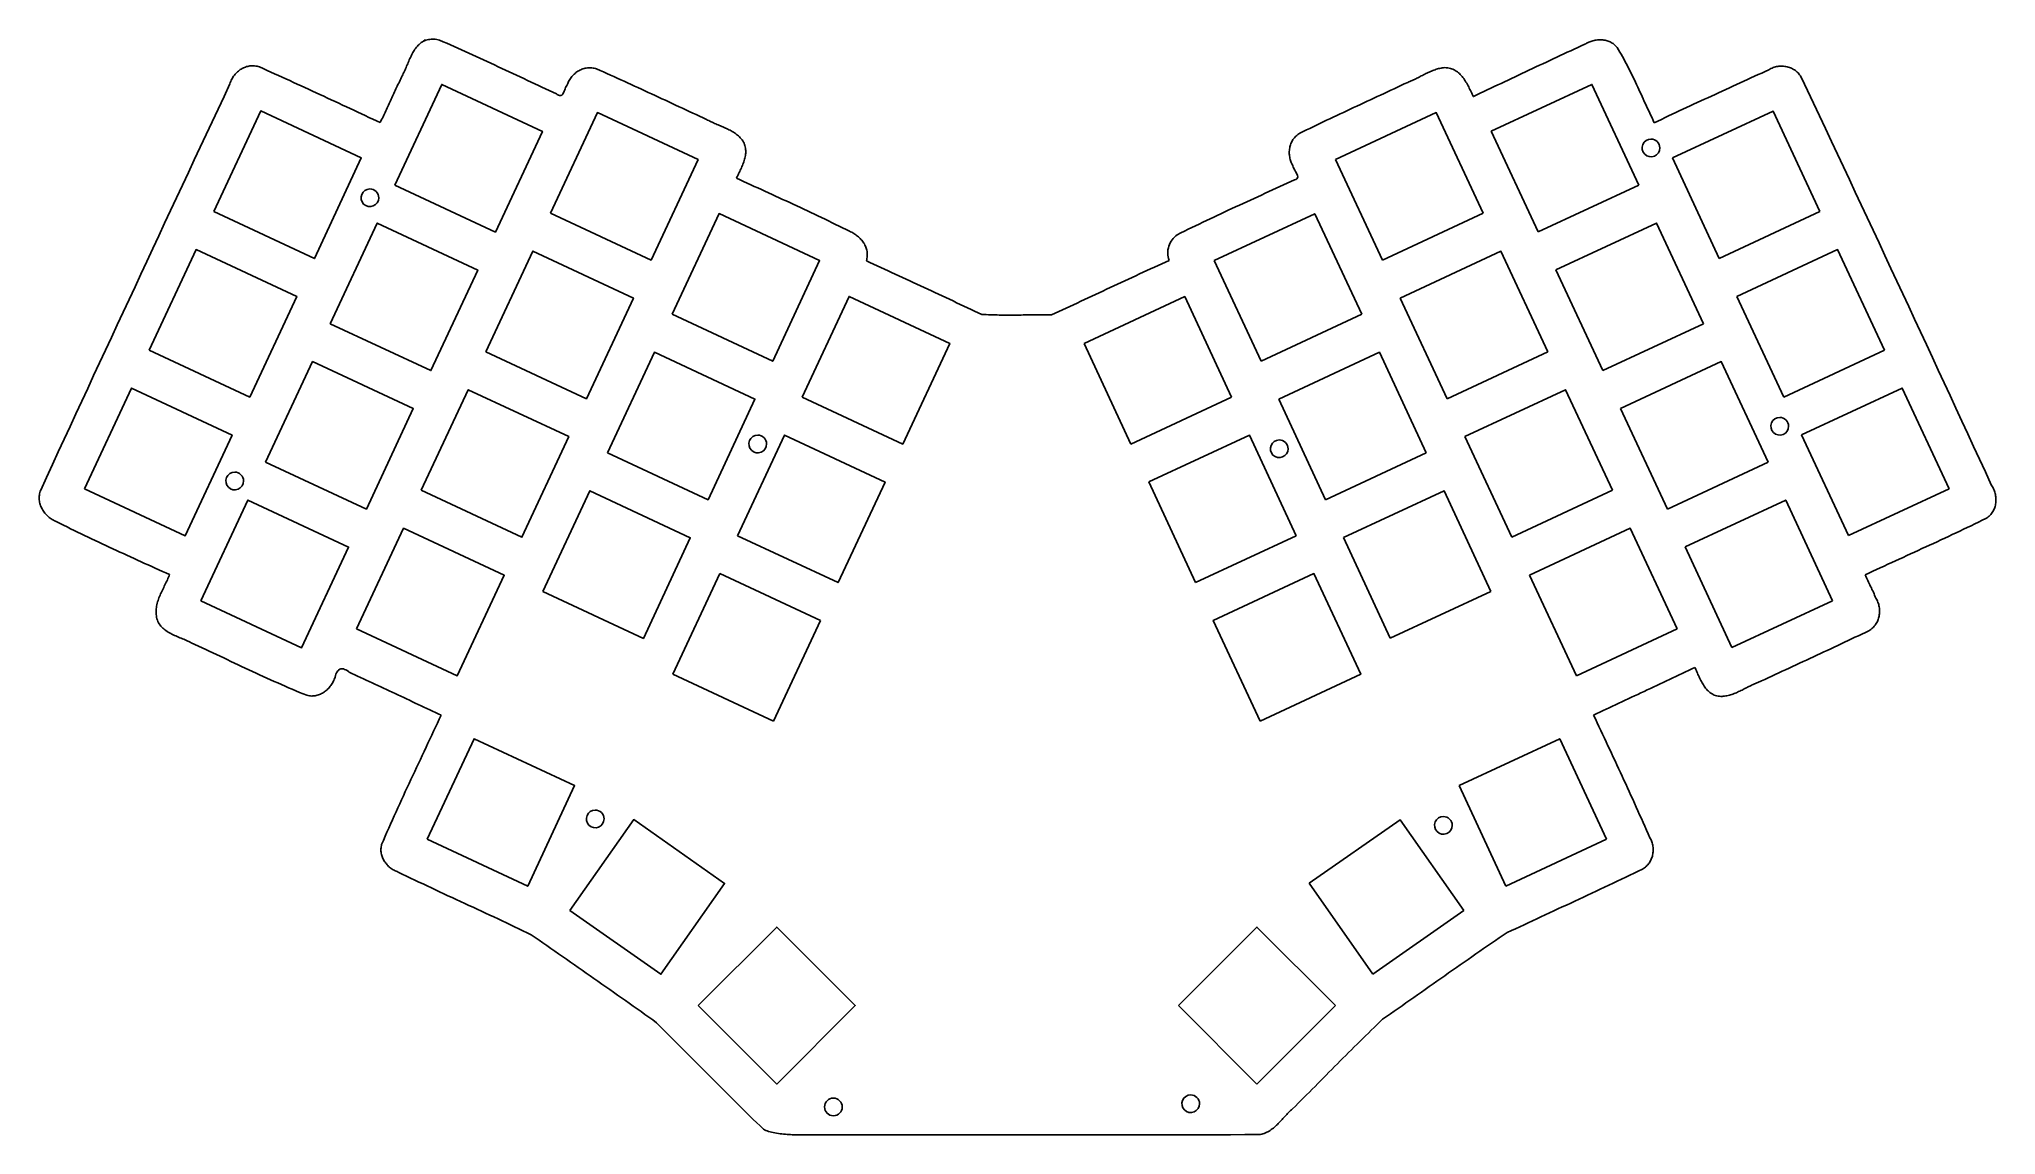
# Model space of a CAD drawing. Extents: x 2 to 691, y -383 to 3.
import ezdxf

# ---------------------------------------------------------------- set-up
doc = ezdxf.new("R2010")
doc.units = 0
doc.layers.get('0').update_dxf_attribs({"linetype": 'CONTINUOUS'})

msp = doc.modelspace()

# ---------------------------------------------------------------- linework, layer by layer
at = {"color": 7}
for points in [[(137.3688, 2.527315), (136.9368, 2.289715), (136.5264, 2.030515), (136.1376, 1.756915), (135.7704, 1.468915), (135.4248, 1.159315), (135.0864, 0.835315), (134.7768, 0.504115), (134.4744, 0.151315), (134.1864, -0.208685), (133.92, -0.583085), (133.6608, -0.971885), (133.416, -1.367885), (133.1784, -1.771085), (132.948, -2.181485), (132.732, -2.599085), (132.5232, -3.023885), (132.3144, -3.455885), (132.12, -3.887885), (131.9256, -4.327085), (131.7384, -4.766285), (131.544, -5.212685), (131.364, -5.651885), (131.1768, -6.098285), (130.9896, -6.537485), (130.8024, -6.976685), (130.6152, -7.415885), (130.4208, -7.855085), (130.2264, -8.279885), (130.0176, -8.704685), (129.8088, -9.122285), (129.5928, -9.539885), (129.3696, -9.935885)], [(142.5456, 2.656915), (142.056, 2.800915), (141.5664, 2.901715), (141.0768, 2.966515), (140.5944, 2.995315), (140.112, 2.995315), (139.6368, 2.966515), (139.1544, 2.908915), (138.672, 2.829715), (138.1824, 2.728915), (137.6928, 2.613715), (137.3688, 2.527315)], [(183.8088, -16.307885), (182.52, -15.717485), (181.2312, -15.127085), (179.9424, -14.529485), (178.6608, -13.931885), (177.372, -13.334285), (176.0832, -12.729485), (174.7944, -12.131885), (173.5128, -11.527085), (172.224, -10.922285), (170.9424, -10.324685), (169.6536, -9.719885), (168.372, -9.115085), (167.0832, -8.510285), (165.7944, -7.912685), (164.5128, -7.307885), (163.224, -6.710285), (161.9352, -6.105485), (160.6536, -5.507885), (159.3648, -4.910285), (158.076, -4.312685), (156.7872, -3.722285), (155.4984, -3.124685), (154.2024, -2.534285), (152.9136, -1.951085), (151.6248, -1.360685), (150.3288, -0.777485), (149.0328, -0.194285), (147.744, 0.381715), (146.4408, 0.957715), (145.1448, 1.526515), (143.8488, 2.095315), (142.5456, 2.656915)], [(545.9688, 1.173715), (544.7376, 0.612115), (543.5064, 0.043315), (542.2752, -0.518285), (541.044, -1.087085), (539.8128, -1.655885), (538.5888, -2.224685), (537.3576, -2.793485), (536.1336, -3.369485), (534.9024, -3.938285), (533.6784, -4.507085), (532.4472, -5.083085), (531.2232, -5.651885), (529.9992, -6.227885), (528.768, -6.803885), (527.544, -7.379885), (526.32, -7.955885), (525.096, -8.531885), (523.8648, -9.107885), (522.6408, -9.683885), (521.4168, -10.267085), (520.1928, -10.843085), (518.9688, -11.419085), (517.7448, -12.002285), (516.5208, -12.585485), (515.304, -13.161485), (514.08, -13.744685), (512.856, -14.327885), (511.632, -14.903885), (510.408, -15.487085), (509.184, -16.070285), (507.9672, -16.653485), (506.7432, -17.236685), (506.5488, -16.833485), (506.3472, -16.415885), (506.1456, -15.998285), (505.944, -15.566285), (505.7352, -15.141485), (505.5264, -14.709485), (505.3104, -14.270285), (505.0872, -13.838285), (504.864, -13.406285), (504.6264, -12.974285), (504.3816, -12.549485), (504.1368, -12.131885), (503.8776, -11.721485), (503.6112, -11.318285), (503.3376, -10.922285), (503.0496, -10.540685), (502.7544, -10.166285), (502.4448, -9.813485), (502.128, -9.467885), (501.7968, -9.143885), (501.4512, -8.841485), (501.0984, -8.553485), (500.724, -8.287085), (500.3424, -8.042285), (499.9392, -7.819085), (499.5216, -7.624685), (499.0896, -7.459085), (498.6432, -7.315085), (498.1752, -7.199885), (497.6928, -7.120685), (497.1888, -7.070285), (496.6632, -7.055885)], [(557.3952, 0.014515), (557.1288, 0.338515), (556.848, 0.633715), (556.56, 0.914515), (556.2576, 1.173715), (555.9408, 1.411315), (555.6168, 1.627315), (555.2856, 1.821715), (554.94, 1.994515), (554.5872, 2.152915), (554.2344, 2.289715), (553.8672, 2.412115), (553.5, 2.512915), (553.1256, 2.599315), (552.744, 2.664115), (552.3624, 2.707315), (551.9736, 2.743315), (551.5848, 2.757715), (551.196, 2.750515), (550.8, 2.736115), (550.4112, 2.700115), (550.0224, 2.649715), (549.6336, 2.584915), (549.2448, 2.505715), (548.856, 2.412115), (548.4744, 2.304115), (548.1, 2.181715), (547.7256, 2.044915), (547.3584, 1.893715), (546.9984, 1.735315), (546.6456, 1.562515), (546.3, 1.375315), (545.9688, 1.173715)], [(570.4776, -26.445485), (570.0744, -25.617485), (569.6712, -24.782285), (569.2752, -23.954285), (568.8792, -23.119085), (568.4904, -22.283885), (568.1016, -21.448685), (567.7128, -20.606285), (567.3312, -19.763885), (566.9424, -18.928685), (566.5608, -18.086285), (566.1792, -17.243885), (565.7904, -16.408685), (565.4088, -15.566285), (565.02, -14.723885), (564.6312, -13.888685), (564.2424, -13.046285), (563.8536, -12.211085), (563.4576, -11.375885), (563.0616, -10.540685), (562.6584, -9.712685), (562.2552, -8.884685), (561.8448, -8.056685), (561.4272, -7.228685), (561.0096, -6.407885), (560.5776, -5.594285), (560.1456, -4.780685), (559.7064, -3.967085), (559.26, -3.160685), (558.8064, -2.361485), (558.3456, -1.562285), (557.8704, -0.770285), (557.3952, 0.014515)], [(79.128, -6.811085), (78.7032, -6.674285), (78.2856, -6.566285), (77.8608, -6.479885), (77.4432, -6.422285), (77.0256, -6.393485), (76.6152, -6.386285), (76.1976, -6.400685), (75.7944, -6.443885), (75.3912, -6.508685), (74.9952, -6.595085), (74.5992, -6.695885), (74.2104, -6.825485), (73.836, -6.976685), (73.4616, -7.142285), (73.1016, -7.322285), (72.7416, -7.531085), (72.396, -7.747085), (72.0648, -7.984685), (71.7336, -8.243885), (71.424, -8.510285), (71.1216, -8.798285), (70.8336, -9.093485), (70.5528, -9.403085), (70.2864, -9.727085), (70.0416, -10.065485), (69.804, -10.411085), (69.588, -10.771085), (69.3864, -11.138285), (69.1992, -11.512685), (69.0264, -11.901485), (68.8752, -12.297485), (68.7456, -12.700685)], [(121.7016, -26.409485), (120.3696, -25.790285), (119.0448, -25.178285), (117.7128, -24.559085), (116.388, -23.939885), (115.056, -23.320685), (113.7312, -22.701485), (112.3992, -22.089485), (111.0744, -21.470285), (109.7496, -20.851085), (108.4176, -20.231885), (107.0928, -19.612685), (105.7608, -18.993485), (104.436, -18.381485), (103.104, -17.762285), (101.7792, -17.143085), (100.4472, -16.531085), (99.1224, -15.911885), (97.7904, -15.299885), (96.4584, -14.687885), (95.1336, -14.068685), (93.8016, -13.456685), (92.4696, -12.851885), (91.1376, -12.239885), (89.8056, -11.627885), (88.4736, -11.023085), (87.1416, -10.418285), (85.8024, -9.813485), (84.4704, -9.208685), (83.1384, -8.603885), (81.7992, -8.006285), (80.4672, -7.408685), (79.128, -6.811085)], [(622.3536, -10.670285), (622.1448, -10.288685), (621.9216, -9.921485), (621.6768, -9.575885), (621.4104, -9.244685), (621.1368, -8.935085), (620.8416, -8.639885), (620.532, -8.366285), (620.208, -8.114285), (619.8768, -7.876685), (619.524, -7.660685), (619.1712, -7.459085), (618.804, -7.279085), (618.4224, -7.120685), (618.0408, -6.976685), (617.652, -6.854285), (617.2488, -6.753485), (616.8456, -6.667085), (616.4424, -6.602285), (616.032, -6.559085), (615.6216, -6.530285), (615.204, -6.530285), (614.7936, -6.544685), (614.376, -6.573485), (613.9656, -6.631085), (613.5552, -6.703085), (613.1448, -6.803885), (612.7488, -6.919085), (612.3528, -7.048685), (611.9568, -7.207085), (611.5752, -7.387085), (611.2008, -7.581485), (610.8336, -7.797485)], [(68.7456, -12.700685), (66.6504, -17.171885), (64.5552, -21.635885), (62.4672, -26.107085), (60.372, -30.578285), (58.2768, -35.049485), (56.1888, -39.520685), (54.0936, -43.991885), (52.0056, -48.463085), (49.9176, -52.934285), (47.8224, -57.405485), (45.7344, -61.876685), (43.6464, -66.347885), (41.5584, -70.826285), (39.4704, -75.297485), (37.3896, -79.768685), (35.3016, -84.247085), (33.2136, -88.718285), (31.1328, -93.196685), (29.052, -97.667885), (26.9712, -102.146285), (24.8904, -106.617485), (22.8096, -111.095885), (20.7288, -115.574285), (18.6552, -120.052685), (16.5744, -124.531085), (14.5008, -129.009485), (12.4272, -133.487885), (10.3608, -137.966285), (8.2872, -142.451885), (6.2208, -146.930285), (4.1472, -151.415885), (2.0808, -155.894285)], [(129.3696, -9.935885), (129.132, -10.454285), (128.8872, -10.965485), (128.6496, -11.483885), (128.412, -11.995085), (128.1744, -12.513485), (127.9296, -13.024685), (127.692, -13.543085), (127.4544, -14.054285), (127.2096, -14.572685), (126.972, -15.083885), (126.7344, -15.602285), (126.4896, -16.113485), (126.252, -16.631885), (126.0144, -17.143085), (125.7768, -17.661485), (125.532, -18.172685), (125.2944, -18.691085), (125.0568, -19.202285), (124.812, -19.720685), (124.5744, -20.231885), (124.3368, -20.743085), (124.0992, -21.261485), (123.8544, -21.772685), (123.6168, -22.291085), (123.3792, -22.802285), (123.1344, -23.320685), (122.8968, -23.831885), (122.6592, -24.350285), (122.4216, -24.861485), (122.1768, -25.379885), (121.9392, -25.891085), (121.7016, -26.409485)], [(187.5672, -13.067885), (187.3656, -13.370285), (187.1784, -13.715885), (186.9984, -14.090285), (186.8328, -14.493485), (186.6744, -14.896685), (186.5088, -15.299885), (186.336, -15.688685), (186.156, -16.041485), (185.9616, -16.358285), (185.6304, -16.718285), (185.2416, -16.919885), (184.7808, -16.905485), (184.428, -16.761485), (184.0248, -16.495085), (183.8088, -16.307885)], [(197.9064, -7.495085), (197.496, -7.365485), (197.0856, -7.257485), (196.6752, -7.178285), (196.2648, -7.120685), (195.8544, -7.084685), (195.4512, -7.077485), (195.048, -7.091885), (194.6448, -7.127885), (194.2488, -7.178285), (193.8528, -7.257485), (193.4712, -7.358285), (193.0896, -7.473485), (192.7152, -7.610285), (192.348, -7.768685), (191.988, -7.941485), (191.6352, -8.128685), (191.2896, -8.337485), (190.9512, -8.560685), (190.6272, -8.798285), (190.3104, -9.057485), (190.008, -9.323885), (189.72, -9.604685), (189.4392, -9.899885), (189.1728, -10.209485), (188.9208, -10.533485), (188.676, -10.864685), (188.4528, -11.210285), (188.244, -11.563085), (188.0496, -11.923085), (187.8696, -12.297485), (187.7112, -12.679085), (187.5672, -13.067885)], [(236.592, -25.279085), (235.3824, -24.724685), (234.18, -24.163085), (232.9704, -23.601485), (231.768, -23.039885), (230.5584, -22.478285), (229.3488, -21.916685), (228.1464, -21.362285), (226.9368, -20.800685), (225.7344, -20.239085), (224.5248, -19.677485), (223.3224, -19.115885), (222.1128, -18.554285), (220.9032, -17.992685), (219.7008, -17.431085), (218.4912, -16.869485), (217.2816, -16.307885), (216.0792, -15.753485), (214.8696, -15.191885), (213.66, -14.637485), (212.4504, -14.075885), (211.2408, -13.521485), (210.0312, -12.967085), (208.8216, -12.412685), (207.612, -11.865485), (206.4024, -11.311085), (205.1928, -10.763885), (203.976, -10.216685), (202.7664, -9.669485), (201.5496, -9.122285), (200.3328, -8.582285), (199.1232, -8.035085), (197.9064, -7.495085)], [(483.6024, -12.247085), (482.4144, -12.808685), (481.2192, -13.370285), (480.0312, -13.924685), (478.8432, -14.479085), (477.6552, -15.040685), (476.46, -15.595085), (475.272, -16.149485), (474.0768, -16.703885), (472.8888, -17.258285), (471.6936, -17.812685), (470.5056, -18.367085), (469.3104, -18.921485), (468.1224, -19.475885), (466.9272, -20.030285), (465.7392, -20.584685), (464.544, -21.139085), (463.356, -21.693485), (462.168, -22.247885), (460.9728, -22.802285), (459.7848, -23.363885), (458.5968, -23.925485), (457.4088, -24.479885), (456.2208, -25.041485), (455.0328, -25.610285), (453.8448, -26.171885), (452.664, -26.740685), (451.476, -27.302285), (450.2952, -27.871085), (449.1072, -28.447085), (447.9264, -29.015885), (446.7456, -29.591885), (445.5648, -30.175085)], [(496.6632, -7.055885), (496.224, -7.091885), (495.7848, -7.149485), (495.3528, -7.221485), (494.928, -7.307885), (494.5032, -7.408685), (494.0784, -7.523885), (493.6608, -7.646285), (493.2432, -7.783085), (492.8328, -7.927085), (492.4224, -8.085485), (492.012, -8.243885), (491.6016, -8.416685), (491.1984, -8.596685), (490.7952, -8.776685), (490.3992, -8.971085), (489.996, -9.165485), (489.6, -9.359885), (489.204, -9.561485), (488.8008, -9.770285), (488.4048, -9.971885), (488.0088, -10.180685), (487.6128, -10.382285), (487.2168, -10.591085), (486.8208, -10.792685), (486.4248, -10.987085), (486.0216, -11.188685), (485.6256, -11.375885), (485.2224, -11.563085), (484.8192, -11.750285), (484.416, -11.923085), (484.0056, -12.088685), (483.6024, -12.247085)], [(565.0272, -48.412685), (548.5032, -12.974285), (513.0504, -29.476685)], [(610.8336, -7.797485), (609.5664, -8.373485), (608.3064, -8.942285), (607.0392, -9.518285), (605.772, -10.094285), (604.512, -10.670285), (603.2448, -11.246285), (601.9848, -11.822285), (600.7176, -12.398285), (599.4576, -12.981485), (598.1904, -13.557485), (596.9304, -14.140685), (595.6704, -14.716685), (594.4104, -15.299885), (593.1432, -15.883085), (591.8832, -16.466285), (590.6232, -17.049485), (589.3632, -17.632685), (588.1032, -18.215885), (586.8432, -18.799085), (585.5832, -19.389485), (584.3232, -19.972685), (583.0632, -20.563085), (581.8032, -21.146285), (580.5432, -21.736685), (579.2904, -22.319885), (578.0304, -22.910285), (576.7704, -23.500685), (575.5104, -24.083885), (574.2576, -24.674285), (572.9976, -25.264685), (571.7376, -25.855085), (570.4776, -26.445485)], [(687.3048, -165.851885), (687.6936, -165.614285), (688.0464, -165.355085), (688.3848, -165.081485), (688.6944, -164.793485), (688.9824, -164.483885), (689.2488, -164.167085), (689.4936, -163.835885), (689.7168, -163.490285), (689.9184, -163.137485), (690.0984, -162.770285), (690.2568, -162.388685), (690.3936, -162.007085), (690.5088, -161.618285), (690.6024, -161.215085), (690.6816, -160.811885), (690.7392, -160.401485), (690.7752, -159.991085), (690.7896, -159.573485), (690.7896, -159.155885), (690.768, -158.738285), (690.732, -158.320685), (690.6744, -157.903085), (690.6024, -157.485485), (690.5088, -157.075085), (690.4008, -156.664685), (690.2712, -156.261485), (690.1344, -155.858285), (689.9688, -155.462285), (689.796, -155.080685), (689.6088, -154.699085), (689.4, -154.331885), (689.1768, -153.979085), (687.1032, -149.493485), (685.0296, -145.007885), (682.956, -140.522285), (680.8824, -136.036685), (678.8088, -131.551085), (676.728, -127.065485), (674.6544, -122.587085), (672.5736, -118.101485), (670.4928, -113.615885), (668.4192, -109.137485), (666.3384, -104.651885), (664.2504, -100.173485), (662.1696, -95.695085), (660.0888, -91.209485), (658.0008, -86.731085), (655.9128, -82.252685), (653.8248, -77.774285), (651.7368, -73.295885), (649.6488, -68.817485), (647.5608, -64.339085), (645.4656, -59.867885), (643.3704, -55.389485), (641.2752, -50.911085), (639.18, -46.439885), (637.0848, -41.968685), (634.9824, -37.490285), (632.88, -33.019085), (630.7776, -28.547885), (628.6752, -24.076685), (626.5728, -19.605485), (624.4632, -15.141485), (622.3536, -10.670285)], [(249.12, -32.443085), (248.8248, -32.090285), (248.5152, -31.751885), (248.1912, -31.435085), (247.86, -31.125485), (247.5216, -30.837485), (247.1688, -30.556685), (246.8088, -30.290285), (246.4344, -30.038285), (246.06, -29.793485), (245.6712, -29.555885), (245.2824, -29.332685), (244.8864, -29.116685), (244.4832, -28.907885), (244.0728, -28.706285), (243.6624, -28.504685), (243.252, -28.317485), (242.8272, -28.123085), (242.4096, -27.943085), (241.9848, -27.763085), (241.56, -27.583085), (241.1352, -27.403085), (240.7104, -27.223085), (240.2856, -27.043085), (239.868, -26.863085), (239.4432, -26.683085), (239.0256, -26.495885), (238.608, -26.308685), (238.1976, -26.114285), (237.7872, -25.919885), (237.384, -25.711085), (236.988, -25.502285), (236.592, -25.279085)], [(510.2064, -58.334285), (493.6824, -22.895885), (458.2296, -39.398285)], [(628.8048, -57.765485), (612.288, -22.334285), (576.828, -38.836685)], [(247.1616, -46.036685), (247.3416, -45.647885), (247.5288, -45.251885), (247.716, -44.848685), (247.9104, -44.438285), (248.1048, -44.027885), (248.3064, -43.617485), (248.5008, -43.199885), (248.6952, -42.775085), (248.8824, -42.350285), (249.0696, -41.925485), (249.2496, -41.493485), (249.4224, -41.061485), (249.588, -40.629485), (249.7392, -40.197485), (249.8832, -39.758285), (250.0128, -39.326285), (250.128, -38.887085), (250.2216, -38.447885), (250.3008, -38.008685), (250.3656, -37.576685), (250.4088, -37.137485), (250.4232, -36.698285), (250.4232, -36.266285), (250.3944, -35.834285), (250.344, -35.402285), (250.2576, -34.970285), (250.1496, -34.538285), (250.0128, -34.113485), (249.84, -33.688685), (249.6384, -33.271085), (249.3936, -32.853485), (249.12, -32.443085)], [(445.5648, -30.175085), (445.2048, -30.398285), (444.8592, -30.643085), (444.5352, -30.902285), (444.2328, -31.183085), (443.9448, -31.471085), (443.6784, -31.773485), (443.4264, -32.090285), (443.2032, -32.414285), (442.9872, -32.759885), (442.8, -33.105485), (442.62, -33.465485), (442.4688, -33.832685), (442.332, -34.199885), (442.2096, -34.581485), (442.116, -34.970285), (442.0296, -35.359085), (441.9648, -35.755085), (441.9216, -36.158285), (441.8928, -36.561485), (441.8856, -36.964685), (441.9, -37.367885), (441.9216, -37.771085), (441.972, -38.174285), (442.0296, -38.577485), (442.116, -38.973485), (442.2096, -39.369485), (442.332, -39.758285), (442.4616, -40.147085), (442.6128, -40.528685), (442.7856, -40.903085), (442.9728, -41.270285), (443.1744, -41.630285)], [(513.0504, -29.476685), (529.5744, -64.958285)], [(458.2296, -39.398285), (474.7536, -74.879885)], [(576.828, -38.836685), (593.352, -74.311085)], [(287.0064, -64.720685), (285.7752, -64.101485), (284.544, -63.489485), (283.3128, -62.884685), (282.0744, -62.279885), (280.8432, -61.675085), (279.6048, -61.077485), (278.3664, -60.472685), (277.128, -59.882285), (275.8824, -59.284685), (274.644, -58.694285), (273.3984, -58.103885), (272.16, -57.520685), (270.9144, -56.930285), (269.6688, -56.347085), (268.4232, -55.763885), (267.1776, -55.187885), (265.9248, -54.604685), (264.6792, -54.028685), (263.4336, -53.452685), (262.1808, -52.876685), (260.928, -52.300685), (259.6824, -51.731885), (258.4296, -51.155885), (257.1768, -50.587085), (255.924, -50.018285), (254.6784, -49.449485), (253.4256, -48.880685), (252.1728, -48.311885), (250.92, -47.743085), (249.6672, -47.174285), (248.4144, -46.605485), (247.1616, -46.036685)], [(443.7072, -46.555085), (442.4184, -47.152685), (441.1224, -47.750285), (439.8336, -48.347885), (438.5376, -48.945485), (437.2488, -49.543085), (435.9528, -50.140685), (434.6568, -50.738285), (433.3608, -51.328685), (432.0648, -51.926285), (430.776, -52.516685), (429.48, -53.114285), (428.184, -53.711885), (426.888, -54.302285), (425.592, -54.899885), (424.3032, -55.497485), (423.0072, -56.095085), (421.7112, -56.692685), (420.4224, -57.290285), (419.1336, -57.895085), (417.8376, -58.499885), (416.5488, -59.104685), (415.26, -59.709485), (413.9712, -60.314285), (412.6824, -60.926285), (411.4008, -61.538285), (410.112, -62.157485), (408.8304, -62.776685), (407.5488, -63.395885), (406.2672, -64.015085), (404.9928, -64.641485), (403.7112, -65.275085), (402.4368, -65.908685)], [(443.1744, -41.630285), (443.2968, -42.119885), (443.4408, -42.472685), (443.6208, -42.839885), (443.8296, -43.214285), (444.0456, -43.588685), (444.2616, -43.970285), (444.4632, -44.337485), (444.636, -44.697485), (444.7728, -45.043085), (444.8592, -45.518285), (444.7872, -45.928685), (444.4992, -46.259885), (444.168, -46.432685), (443.7072, -46.555085)], [(529.5744, -64.958285), (565.0272, -48.412685)], [(467.4024, -93.938285), (450.8784, -58.499885), (415.4256, -75.002285)], [(474.7536, -74.879885), (510.2064, -58.334285)], [(587.7864, -97.257485), (571.2696, -61.819085), (535.8096, -78.321485)], [(593.352, -74.311085), (628.8048, -57.765485)], [(292.9176, -75.088685), (293.0328, -74.671085), (293.1264, -74.253485), (293.1912, -73.843085), (293.2344, -73.425485), (293.2488, -73.015085), (293.2344, -72.611885), (293.2056, -72.208685), (293.148, -71.812685), (293.076, -71.416685), (292.9752, -71.027885), (292.86, -70.646285), (292.7232, -70.271885), (292.5648, -69.904685), (292.392, -69.544685), (292.2048, -69.184685), (291.996, -68.839085), (291.7728, -68.500685), (291.5352, -68.169485), (291.276, -67.852685), (291.0096, -67.543085), (290.736, -67.240685), (290.4408, -66.945485), (290.1384, -66.671885), (289.8216, -66.398285), (289.4976, -66.146285), (289.1664, -65.901485), (288.8208, -65.671085), (288.4752, -65.447885), (288.1152, -65.246285), (287.748, -65.051885), (287.3808, -64.879085), (287.0064, -64.720685)], [(402.4368, -65.908685), (401.9256, -66.304685), (401.4576, -66.736685), (401.0184, -67.204685), (400.6224, -67.708685), (400.2696, -68.234285), (399.96, -68.788685), (399.6864, -69.364685), (399.4704, -69.962285), (399.2976, -70.567085), (399.168, -71.186285), (399.096, -71.819885), (399.0744, -72.453485), (399.1032, -73.087085), (399.1896, -73.720685), (399.3336, -74.347085), (399.5352, -74.966285)], [(333.6048, -94.010285), (332.3376, -93.419885), (331.0632, -92.829485), (329.796, -92.231885), (328.5216, -91.641485), (327.2544, -91.051085), (325.98, -90.453485), (324.7128, -89.863085), (323.4384, -89.265485), (322.1712, -88.675085), (320.8968, -88.077485), (319.6296, -87.487085), (318.3624, -86.889485), (317.088, -86.299085), (315.8208, -85.701485), (314.5464, -85.111085), (313.2792, -84.520685), (312.0048, -83.923085), (310.7376, -83.332685), (309.4632, -82.742285), (308.196, -82.151885), (306.9216, -81.554285), (305.6472, -80.963885), (304.38, -80.373485), (303.1056, -79.783085), (301.8312, -79.199885), (300.564, -78.609485), (299.2896, -78.019085), (298.0152, -77.435885), (296.7408, -76.845485), (295.4664, -76.262285), (294.192, -75.679085), (292.9176, -75.088685)], [(399.5352, -74.966285), (398.2392, -75.556685), (396.9504, -76.154285), (395.6544, -76.751885), (394.3584, -77.349485), (393.0624, -77.947085), (391.7664, -78.544685), (390.4776, -79.149485), (389.1816, -79.747085), (387.8856, -80.344685), (386.5968, -80.942285), (385.3008, -81.547085), (384.0048, -82.144685), (382.716, -82.749485), (381.42, -83.347085), (380.1312, -83.951885), (378.8352, -84.556685), (377.5464, -85.154285), (376.2504, -85.759085), (374.9616, -86.363885), (373.6656, -86.961485), (372.3768, -87.566285), (371.0808, -88.171085), (369.792, -88.768685), (368.496, -89.373485), (367.2072, -89.978285), (365.9112, -90.575885), (364.6224, -91.180685), (363.3264, -91.785485), (362.0376, -92.383085), (360.7416, -92.987885), (359.4528, -93.592685), (358.1568, -94.190285)], [(415.4256, -75.002285), (431.9496, -110.476685)], [(532.9656, -107.150285), (516.4488, -71.711885), (480.9888, -88.214285)], [(651.5712, -106.581485), (635.0472, -71.143085), (599.5944, -87.645485)], [(535.8096, -78.321485), (552.3336, -113.795885)], [(421.5672, -123.134285), (405.0432, -87.695885), (369.5904, -104.198285)], [(480.9888, -88.214285), (497.5128, -123.688685)], [(599.5944, -87.645485), (616.1184, -123.119885)], [(358.1568, -94.190285), (357.3936, -94.183085), (356.6232, -94.175885), (355.8528, -94.168685), (355.0896, -94.168685), (354.3192, -94.168685), (353.5488, -94.168685), (352.7856, -94.168685), (352.0152, -94.168685), (351.2448, -94.175885), (350.4744, -94.183085), (349.704, -94.190285), (348.9336, -94.190285), (348.1632, -94.197485), (347.3928, -94.204685), (346.6224, -94.211885), (345.8592, -94.211885), (345.0888, -94.219085), (344.3184, -94.219085), (343.548, -94.226285), (342.7776, -94.219085), (342.0144, -94.219085), (341.244, -94.219085), (340.4808, -94.211885), (339.7104, -94.204685), (338.9472, -94.190285), (338.1768, -94.175885), (337.4136, -94.154285), (336.6504, -94.132685), (335.8872, -94.111085), (335.124, -94.082285), (334.368, -94.046285), (333.6048, -94.010285)], [(431.9496, -110.476685), (467.4024, -93.938285)], [(552.3336, -113.795885), (587.7864, -97.257485)], [(369.5904, -104.198285), (386.1144, -139.679885)], [(490.1616, -142.747085), (473.6448, -107.315885), (438.1848, -123.818285)], [(497.5128, -123.688685), (532.9656, -107.150285)], [(616.1184, -123.119885), (651.5712, -106.581485)], [(610.5528, -146.037485), (594.0288, -110.599085), (558.576, -127.101485)], [(386.1144, -139.679885), (421.5672, -123.134285)], [(438.1848, -123.818285), (454.7088, -159.292685)], [(555.732, -155.959085), (539.208, -120.520685), (503.7552, -137.023085)], [(674.3304, -155.390285), (657.8136, -119.959085), (622.3536, -136.461485)], [(558.576, -127.101485), (575.1, -162.583085)], [(444.3552, -171.950285), (427.8384, -136.511885), (392.3784, -153.014285)], [(503.7552, -137.023085), (520.2792, -172.504685)], [(622.3536, -136.461485), (638.8776, -171.935885)], [(454.7088, -159.292685), (490.1616, -142.747085)], [(575.1, -162.583085), (610.5528, -146.037485)], [(2.0808, -155.894285), (1.9224, -156.326285), (1.7856, -156.758285), (1.6776, -157.190285), (1.5984, -157.622285), (1.548, -158.054285), (1.5264, -158.486285), (1.5264, -158.911085), (1.5552, -159.335885), (1.6056, -159.753485), (1.6776, -160.171085), (1.7712, -160.581485), (1.8936, -160.991885), (2.0304, -161.387885), (2.196, -161.783885), (2.376, -162.172685), (2.5704, -162.547085), (2.7864, -162.921485), (3.024, -163.281485), (3.276, -163.634285), (3.5424, -163.972685), (3.8232, -164.303885), (4.1184, -164.620685), (4.428, -164.930285), (4.752, -165.225485), (5.0832, -165.506285), (5.4288, -165.772685), (5.7888, -166.024685), (6.156, -166.262285), (6.5304, -166.485485), (6.912, -166.694285), (7.3008, -166.881485), (7.704, -167.047085)], [(392.3784, -153.014285), (408.9024, -188.488685)], [(512.928, -191.563085), (496.404, -156.124685), (460.9512, -172.627085)], [(520.2792, -172.504685), (555.732, -155.959085)], [(638.8776, -171.935885), (674.3304, -155.390285)], [(633.2832, -194.853485), (616.7664, -159.415085), (581.3064, -175.917485)], [(7.704, -167.047085), (8.928, -167.666285), (10.1592, -168.271085), (11.3832, -168.883085), (12.6144, -169.487885), (13.8528, -170.085485), (15.084, -170.683085), (16.3152, -171.280685), (17.5536, -171.878285), (18.792, -172.468685), (20.0304, -173.059085), (21.2688, -173.649485), (22.5072, -174.232685), (23.7528, -174.815885), (24.9912, -175.399085), (26.2368, -175.975085), (27.4824, -176.558285), (28.7208, -177.134285), (29.9664, -177.710285), (31.212, -178.286285), (32.4648, -178.855085), (33.7104, -179.423885), (34.956, -179.999885), (36.2016, -180.568685), (37.4544, -181.137485), (38.7, -181.706285), (39.9456, -182.275085), (41.1984, -182.836685), (42.444, -183.405485), (43.6968, -183.967085), (44.9496, -184.535885), (46.1952, -185.097485), (47.448, -185.666285)], [(408.9024, -188.488685), (444.3552, -171.950285)], [(578.4912, -204.775085), (561.9744, -169.336685), (526.5144, -185.839085)], [(644.7672, -185.723885), (646.0992, -185.104685), (647.4312, -184.485485), (648.756, -183.873485), (650.088, -183.254285), (651.4272, -182.642285), (652.7592, -182.030285), (654.0912, -181.418285), (655.4232, -180.806285), (656.7624, -180.194285), (658.0944, -179.582285), (659.4336, -178.970285), (660.7656, -178.358285), (662.1048, -177.746285), (663.4368, -177.134285), (664.7688, -176.522285), (666.108, -175.910285), (667.44, -175.298285), (668.772, -174.686285), (670.104, -174.067085), (671.436, -173.447885), (672.768, -172.828685), (674.0928, -172.209485), (675.4248, -171.583085), (676.7496, -170.956685), (678.0744, -170.330285), (679.3992, -169.696685), (680.724, -169.063085), (682.0416, -168.429485), (683.3592, -167.788685), (684.6768, -167.147885), (685.9944, -166.499885), (687.3048, -165.851885)], [(460.9512, -172.627085), (477.4752, -208.101485)], [(581.3064, -175.917485), (597.8304, -211.391885)], [(47.448, -185.666285), (47.2752, -186.119885), (47.088, -186.573485), (46.8936, -187.027085), (46.6992, -187.480685), (46.4904, -187.934285), (46.2744, -188.387885), (46.0584, -188.841485), (45.8424, -189.295085), (45.6192, -189.748685), (45.396, -190.202285), (45.1728, -190.663085), (44.9568, -191.116685), (44.7408, -191.577485), (44.5248, -192.038285), (44.3232, -192.499085), (44.1216, -192.959885), (43.9344, -193.427885), (43.7472, -193.895885), (43.5816, -194.363885), (43.4232, -194.831885), (43.272, -195.307085), (43.1424, -195.775085), (43.0272, -196.257485), (42.9264, -196.732685), (42.8472, -197.215085), (42.7824, -197.704685), (42.7392, -198.194285), (42.7248, -198.683885), (42.7248, -199.180685), (42.7536, -199.677485), (42.8112, -200.181485), (42.8904, -200.685485)], [(241.308, -185.313485), (224.7552, -220.773485)], [(276.7392, -201.866285), (241.308, -185.313485)], [(526.5144, -185.839085), (543.0384, -221.313485)], [(648.5472, -193.960685), (648.324, -193.442285), (648.0936, -192.923885), (647.8632, -192.405485), (647.6328, -191.887085), (647.3952, -191.375885), (647.1576, -190.857485), (646.9272, -190.346285), (646.6824, -189.827885), (646.4448, -189.316685), (646.2072, -188.805485), (645.9696, -188.294285), (645.7248, -187.775885), (645.4872, -187.264685), (645.2496, -186.753485), (645.0048, -186.242285), (644.7672, -185.723885)], [(477.4752, -208.101485), (512.928, -191.563085)], [(597.8304, -211.391885), (633.2832, -194.853485)], [(646.0344, -205.430285), (646.4016, -205.207085), (646.7472, -204.969485), (647.0784, -204.710285), (647.3952, -204.436685), (647.6832, -204.148685), (647.9568, -203.853485), (648.216, -203.536685), (648.4464, -203.212685), (648.6696, -202.874285), (648.864, -202.521485), (649.044, -202.168685), (649.2024, -201.801485), (649.3464, -201.427085), (649.4688, -201.045485), (649.5768, -200.656685), (649.6632, -200.260685), (649.728, -199.864685), (649.7784, -199.468685), (649.8072, -199.065485), (649.8216, -198.655085), (649.8144, -198.251885), (649.7928, -197.841485), (649.7496, -197.438285), (649.6848, -197.035085), (649.6056, -196.631885), (649.512, -196.235885), (649.3968, -195.839885), (649.26, -195.451085), (649.1088, -195.069485), (648.9432, -194.687885), (648.756, -194.320685), (648.5472, -193.960685)], [(42.8904, -200.685485), (43.02, -201.203885), (43.1856, -201.700685), (43.38, -202.168685), (43.6032, -202.607885), (43.848, -203.025485), (44.1216, -203.428685), (44.4168, -203.803085), (44.7336, -204.155885), (45.0648, -204.494285), (45.4176, -204.811085), (45.792, -205.113485), (46.1808, -205.401485), (46.584, -205.675085), (47.0016, -205.934285), (47.4264, -206.179085), (47.8656, -206.416685), (48.312, -206.647085), (48.7656, -206.870285), (49.2264, -207.079085), (49.6872, -207.287885), (50.1552, -207.489485), (50.6304, -207.683885), (51.0984, -207.885485), (51.5664, -208.079885), (52.0344, -208.274285), (52.5024, -208.468685), (52.956, -208.670285), (53.4096, -208.871885), (53.856, -209.080685), (54.288, -209.289485), (54.7128, -209.512685), (55.1304, -209.743085)], [(260.2152, -237.297485), (276.7392, -201.866285)], [(543.0384, -221.313485), (578.4912, -204.775085)], [(606.9672, -223.703885), (608.184, -223.135085), (609.408, -222.566285), (610.632, -222.004685), (611.856, -221.435885), (613.08, -220.867085), (614.2968, -220.305485), (615.5208, -219.736685), (616.7448, -219.167885), (617.9688, -218.606285), (619.1928, -218.037485), (620.4168, -217.475885), (621.6408, -216.907085), (622.8648, -216.338285), (624.0888, -215.769485), (625.3056, -215.207885), (626.5296, -214.639085), (627.7536, -214.070285), (628.9776, -213.501485), (630.1944, -212.932685), (631.4184, -212.363885), (632.6352, -211.787885), (633.8592, -211.219085), (635.076, -210.643085), (636.3, -210.074285), (637.5168, -209.498285), (638.7336, -208.922285), (639.9504, -208.339085), (641.1672, -207.763085), (642.384, -207.179885), (643.6008, -206.603885), (644.8176, -206.020685), (646.0344, -205.430285)], [(55.1304, -209.743085), (56.3976, -210.319085), (57.672, -210.902285), (58.9392, -211.485485), (60.2064, -212.075885), (61.4736, -212.666285), (62.7408, -213.256685), (64.008, -213.847085), (65.2752, -214.444685), (66.5424, -215.035085), (67.8024, -215.632685), (69.0696, -216.230285), (70.3368, -216.827885), (71.5968, -217.425485), (72.864, -218.015885), (74.1312, -218.613485), (75.3984, -219.203885), (76.6656, -219.794285), (77.9328, -220.384685), (79.2072, -220.967885), (80.4744, -221.551085), (81.7488, -222.134285), (83.0232, -222.710285), (84.2976, -223.279085), (85.572, -223.847885), (86.8536, -224.409485), (88.1352, -224.971085), (89.4168, -225.525485), (90.6984, -226.072685), (91.9872, -226.612685), (93.2832, -227.152685), (94.572, -227.678285), (95.868, -228.196685)], [(105.768, -221.788685), (105.9192, -221.241485), (106.092, -220.744685), (106.2864, -220.305485), (106.4952, -219.923885), (106.7256, -219.599885), (106.9776, -219.333485), (107.3952, -219.038285), (107.856, -218.879885), (108.3672, -218.858285), (108.7416, -218.923085), (109.1304, -219.045485), (109.548, -219.239885), (109.9872, -219.491885), (110.448, -219.808685), (110.6856, -219.995885)], [(110.6856, -219.995885), (111.7008, -220.471085), (112.7088, -220.946285), (113.724, -221.421485), (114.7392, -221.896685), (115.7544, -222.371885), (116.7696, -222.847085), (117.7848, -223.322285), (118.7928, -223.797485), (119.808, -224.272685), (120.8232, -224.747885), (121.8384, -225.223085), (122.8536, -225.698285), (123.8688, -226.173485), (124.884, -226.648685), (125.8992, -227.123885), (126.9144, -227.591885), (127.9296, -228.067085), (128.9376, -228.542285), (129.9528, -229.017485), (130.968, -229.485485), (131.9832, -229.960685), (132.9984, -230.435885), (134.0136, -230.903885), (135.0288, -231.379085), (136.044, -231.847085), (137.0592, -232.322285), (138.0816, -232.797485), (139.0968, -233.265485), (140.112, -233.740685), (141.1272, -234.208685), (142.1424, -234.683885), (143.1576, -235.151885)], [(549.072, -235.173485), (550.1808, -234.647885), (551.2968, -234.122285), (552.4056, -233.596685), (553.5144, -233.071085), (554.6304, -232.552685), (555.7392, -232.027085), (556.8552, -231.501485), (557.9712, -230.983085), (559.0872, -230.457485), (560.196, -229.939085), (561.312, -229.413485), (562.428, -228.895085), (563.5512, -228.369485), (564.6672, -227.851085), (565.7832, -227.325485), (566.8992, -226.807085), (568.0152, -226.281485), (569.1312, -225.755885), (570.2544, -225.237485), (571.3704, -224.711885), (572.4864, -224.186285), (573.6024, -223.660685), (574.7184, -223.135085), (575.8344, -222.609485), (576.9504, -222.083885), (578.0664, -221.558285), (579.1824, -221.025485), (580.2984, -220.499885), (581.4144, -219.967085), (582.5232, -219.434285), (583.6392, -218.901485), (584.748, -218.368685)], [(584.748, -218.368685), (584.9352, -218.757485), (585.1152, -219.153485), (585.3024, -219.563885), (585.4896, -219.974285), (585.6696, -220.399085), (585.864, -220.816685), (586.0512, -221.241485), (586.2456, -221.666285), (586.4472, -222.091085), (586.6488, -222.515885), (586.8576, -222.940685), (587.0736, -223.358285), (587.2968, -223.761485), (587.5272, -224.164685), (587.7648, -224.560685), (588.0168, -224.949485), (588.276, -225.316685), (588.5424, -225.676685), (588.8304, -226.022285), (589.1256, -226.353485), (589.428, -226.663085), (589.752, -226.958285), (590.0904, -227.231885), (590.4432, -227.483885), (590.8104, -227.714285), (591.1992, -227.923085), (591.6024, -228.103085), (592.02, -228.261485), (592.4664, -228.383885), (592.9272, -228.477485), (593.4096, -228.542285), (593.9136, -228.578285)], [(95.868, -228.196685), (96.2928, -228.297485), (96.7104, -228.369485), (97.1208, -228.419885), (97.5312, -228.441485), (97.9416, -228.434285), (98.3448, -228.412685), (98.7408, -228.362285), (99.1296, -228.290285), (99.5184, -228.196685), (99.8928, -228.081485), (100.2672, -227.944685), (100.6344, -227.786285), (100.9872, -227.613485), (101.34, -227.426285), (101.6784, -227.217485), (102.0168, -226.994285), (102.3336, -226.749485), (102.6504, -226.497485), (102.9528, -226.231085), (103.248, -225.943085), (103.5288, -225.655085), (103.7952, -225.345485), (104.0544, -225.028685), (104.2992, -224.697485), (104.5296, -224.359085), (104.7528, -224.013485), (104.9616, -223.660685), (105.1488, -223.293485), (105.3288, -222.926285), (105.4944, -222.551885), (105.6384, -222.170285), (105.768, -221.788685)], [(224.7552, -220.773485), (260.2152, -237.297485)], [(593.9136, -228.578285), (594.3528, -228.563885), (594.7848, -228.535085), (595.2168, -228.484685), (595.6488, -228.419885), (596.0736, -228.340685), (596.4984, -228.247085), (596.916, -228.146285), (597.3264, -228.023885), (597.744, -227.894285), (598.1544, -227.750285), (598.5648, -227.599085), (598.968, -227.433485), (599.3712, -227.267885), (599.7744, -227.087885), (600.1776, -226.907885), (600.5808, -226.720685), (600.9768, -226.526285), (601.38, -226.331885), (601.776, -226.130285), (602.172, -225.928685), (602.568, -225.727085), (602.964, -225.525485), (603.36, -225.331085), (603.756, -225.129485), (604.152, -224.935085), (604.5552, -224.740685), (604.9512, -224.553485), (605.3544, -224.366285), (605.7504, -224.186285), (606.1536, -224.020685), (606.5568, -223.855085), (606.9672, -223.703885)], [(143.1576, -235.151885), (142.4952, -236.570285), (141.8328, -237.995885), (141.1632, -239.414285), (140.5008, -240.832685), (139.8312, -242.251085), (139.1688, -243.676685), (138.4992, -245.095085), (137.8296, -246.513485), (137.16, -247.931885), (136.4904, -249.350285), (135.8208, -250.768685), (135.1584, -252.187085), (134.4888, -253.605485), (133.8264, -255.031085), (133.1568, -256.449485), (132.4944, -257.867885), (131.832, -259.293485), (131.1696, -260.711885), (130.5072, -262.137485), (129.852, -263.563085), (129.1968, -264.981485), (128.5416, -266.407085), (127.8864, -267.839885), (127.2384, -269.265485), (126.5904, -270.691085), (125.9496, -272.123885), (125.3088, -273.556685), (124.668, -274.982285), (124.0344, -276.422285), (123.408, -277.855085), (122.7816, -279.295085), (122.1552, -280.727885)], [(568.944, -278.402285), (568.3392, -277.041485), (567.7416, -275.680685), (567.1368, -274.327085), (566.532, -272.966285), (565.92, -271.612685), (565.3152, -270.251885), (564.7032, -268.898285), (564.0912, -267.544685), (563.4792, -266.191085), (562.8672, -264.830285), (562.248, -263.483885), (561.636, -262.130285), (561.0168, -260.776685), (560.3976, -259.423085), (559.7784, -258.069485), (559.152, -256.723085), (558.5328, -255.369485), (557.9064, -254.023085), (557.28, -252.676685), (556.6536, -251.323085), (556.0272, -249.976685), (555.4008, -248.630285), (554.7744, -247.283885), (554.1408, -245.937485), (553.5144, -244.591085), (552.8808, -243.244685), (552.2472, -241.898285), (551.6136, -240.551885), (550.98, -239.205485), (550.3464, -237.866285), (549.7128, -236.519885), (549.072, -235.173485)], [(553.6584, -278.927885), (537.1416, -243.489485), (501.6816, -259.991885)], [(501.6816, -259.991885), (518.2056, -295.466285)], [(503.3448, -304.034285), (480.924, -272.008685), (448.8696, -294.415085)], [(122.1552, -280.727885), (122.0688, -281.131085), (121.9968, -281.527085), (121.9536, -281.923085), (121.932, -282.319085), (121.9248, -282.707885), (121.9464, -283.096685), (121.9896, -283.485485), (122.0472, -283.859885), (122.1264, -284.234285), (122.22, -284.608685), (122.3352, -284.968685), (122.4648, -285.328685), (122.616, -285.681485), (122.7816, -286.027085), (122.9688, -286.365485), (123.1632, -286.689485), (123.3792, -287.013485), (123.6024, -287.323085), (123.8472, -287.625485), (124.0992, -287.913485), (124.3656, -288.194285), (124.6464, -288.467885), (124.9344, -288.727085), (125.2368, -288.971885), (125.5536, -289.209485), (125.8704, -289.425485), (126.2088, -289.634285), (126.5472, -289.828685), (126.9, -290.008685), (127.2528, -290.174285), (127.62, -290.325485), (127.9944, -290.462285)], [(518.2056, -295.466285), (553.6584, -278.927885)], [(566.3232, -289.432685), (566.676, -289.209485), (567.0072, -288.979085), (567.324, -288.734285), (567.6192, -288.467885), (567.9, -288.194285), (568.1664, -287.906285), (568.4184, -287.603885), (568.6488, -287.294285), (568.8576, -286.970285), (569.0592, -286.631885), (569.2392, -286.293485), (569.3976, -285.940685), (569.5416, -285.587885), (569.6712, -285.220685), (569.7864, -284.846285), (569.88, -284.471885), (569.952, -284.097485), (570.0096, -283.708685), (570.0528, -283.327085), (570.0744, -282.938285), (570.0816, -282.542285), (570.0672, -282.153485), (570.0384, -281.764685), (569.988, -281.375885), (569.916, -280.987085), (569.8368, -280.605485), (569.7288, -280.223885), (569.6136, -279.849485), (569.4696, -279.475085), (569.3112, -279.115085), (569.1384, -278.755085), (568.944, -278.402285)], [(518.6232, -311.810285), (520.1136, -311.111885), (521.604, -310.413485), (523.0944, -309.715085), (524.5848, -309.023885), (526.0824, -308.325485), (527.5728, -307.634285), (529.0704, -306.935885), (530.5608, -306.244685), (532.0512, -305.553485), (533.5488, -304.855085), (535.0392, -304.163885), (536.5368, -303.472685), (538.0272, -302.774285), (539.5248, -302.083085), (541.0152, -301.391885), (542.5128, -300.693485), (544.0032, -300.002285), (545.4936, -299.303885), (546.984, -298.605485), (548.4816, -297.914285), (549.972, -297.215885), (551.4624, -296.510285), (552.9528, -295.811885), (554.4432, -295.106285), (555.9264, -294.407885), (557.4168, -293.702285), (558.9072, -292.996685), (560.3904, -292.283885), (561.8736, -291.571085), (563.3568, -290.858285), (564.84, -290.145485), (566.3232, -289.432685)], [(127.9944, -290.462285), (129.4488, -291.167885), (130.9032, -291.880685), (132.3648, -292.579085), (133.8264, -293.277485), (135.288, -293.975885), (136.7496, -294.667085), (138.2112, -295.365485), (139.68, -296.049485), (141.1416, -296.740685), (142.6104, -297.424685), (144.0792, -298.108685), (145.548, -298.792685), (147.0168, -299.469485), (148.4856, -300.153485), (149.9616, -300.830285), (151.4304, -301.514285), (152.8992, -302.191085), (154.368, -302.867885), (155.8368, -303.551885), (157.3056, -304.235885), (158.7744, -304.912685), (160.2432, -305.596685), (161.712, -306.280685), (163.1736, -306.971885), (164.6424, -307.655885), (166.104, -308.347085), (167.5728, -309.038285), (169.0272, -309.736685), (170.4888, -310.435085), (171.9504, -311.133485), (173.4048, -311.839085), (174.8592, -312.551885)], [(448.8696, -294.415085), (471.2976, -326.483885)], [(458.1504, -337.499885), (430.5096, -309.851885), (402.8328, -337.485485)], [(471.2976, -326.483885), (503.3448, -304.034285)], [(174.8592, -312.551885), (176.2416, -313.509485), (177.6168, -314.474285), (178.9992, -315.431885), (180.3816, -316.396685), (181.764, -317.354285), (183.1464, -318.319085), (184.5288, -319.283885), (185.9112, -320.248685), (187.2936, -321.213485), (188.676, -322.178285), (190.0656, -323.143085), (191.448, -324.107885), (192.8304, -325.072685), (194.2128, -326.037485), (195.5952, -327.002285), (196.9776, -327.974285), (198.36, -328.939085), (199.7424, -329.911085), (201.1248, -330.883085), (202.5072, -331.847885), (203.8896, -332.819885), (205.272, -333.791885), (206.6472, -334.763885), (208.0296, -335.743085), (209.4048, -336.715085), (210.7872, -337.687085), (212.1624, -338.666285), (213.5376, -339.638285), (214.9128, -340.617485), (216.288, -341.596685), (217.6632, -342.575885), (219.0312, -343.555085)], [(474.768, -342.316685), (476.136, -341.366285), (477.5112, -340.415885), (478.8792, -339.458285), (480.2472, -338.507885), (481.6152, -337.550285), (482.9832, -336.592685), (484.3512, -335.635085), (485.7192, -334.670285), (487.0872, -333.712685), (488.4552, -332.755085), (489.816, -331.790285), (491.184, -330.832685), (492.552, -329.867885), (493.9128, -328.903085), (495.2808, -327.945485), (496.6488, -326.987885), (498.0168, -326.023085), (499.3848, -325.065485), (500.7456, -324.107885), (502.1136, -323.150285), (503.4888, -322.192685), (504.8568, -321.242285), (506.2248, -320.284685), (507.6, -319.334285), (508.968, -318.383885), (510.3432, -317.440685), (511.7184, -316.497485), (513.1008, -315.554285), (514.476, -314.611085), (515.8584, -313.675085), (517.2408, -312.746285), (518.6232, -311.810285)], [(402.8328, -337.485485), (430.4952, -365.169485)], [(430.4952, -365.169485), (458.1504, -337.499885)], [(219.0312, -343.555085), (220.212, -344.728685), (221.3856, -345.895085), (222.5592, -347.068685), (223.7328, -348.242285), (224.9136, -349.415885), (226.0872, -350.596685), (227.2536, -351.770285), (228.4272, -352.943885), (229.6008, -354.117485), (230.7744, -355.298285), (231.948, -356.471885), (233.1216, -357.652685), (234.288, -358.826285), (235.4616, -359.999885), (236.6352, -361.180685), (237.8088, -362.354285), (238.9824, -363.535085), (240.156, -364.708685), (241.3296, -365.882285), (242.5032, -367.055885), (243.6768, -368.229485), (244.8504, -369.403085), (246.024, -370.576685), (247.2048, -371.750285), (248.3784, -372.916685), (249.5592, -374.090285), (250.7328, -375.256685), (251.9136, -376.423085), (253.0944, -377.589485), (254.2752, -378.755885), (255.4632, -379.915085), (256.644, -381.081485)], [(443.0376, -373.881485), (444.0312, -372.902285), (445.0248, -371.915885), (446.0184, -370.929485), (447.0048, -369.943085), (447.9984, -368.949485), (448.9848, -367.963085), (449.9712, -366.969485), (450.9576, -365.975885), (451.944, -364.982285), (452.9304, -363.988685), (453.9168, -362.995085), (454.9032, -362.001485), (455.8824, -361.007885), (456.8688, -360.014285), (457.8552, -359.020685), (458.8416, -358.027085), (459.828, -357.033485), (460.8144, -356.047085), (461.8008, -355.053485), (462.7944, -354.067085), (463.7808, -353.073485), (464.7744, -352.087085), (465.768, -351.100685), (466.7544, -350.114285), (467.7552, -349.135085), (468.7488, -348.155885), (469.7496, -347.176685), (470.7432, -346.197485), (471.7512, -345.225485), (472.752, -344.253485), (473.76, -343.281485), (474.768, -342.316685)], [(431.2152, -382.953485), (431.7048, -382.881485), (432.1728, -382.787885), (432.6336, -382.665485), (433.0872, -382.521485), (433.5192, -382.348685), (433.944, -382.161485), (434.3544, -381.952685), (434.7576, -381.722285), (435.1536, -381.477485), (435.5352, -381.211085), (435.9096, -380.937485), (436.2768, -380.642285), (436.6368, -380.339885), (436.9968, -380.023085), (437.3424, -379.699085), (437.688, -379.367885), (438.0264, -379.029485), (438.3576, -378.676685), (438.6888, -378.323885), (439.02, -377.971085), (439.3512, -377.611085), (439.6752, -377.251085), (440.0064, -376.898285), (440.3304, -376.538285), (440.6616, -376.185485), (440.9856, -375.832685), (441.324, -375.487085), (441.6552, -375.148685), (441.9936, -374.817485), (442.3392, -374.493485), (442.6848, -374.183885), (443.0376, -373.881485)], [(256.644, -381.081485), (257.0544, -381.290285), (257.5008, -381.484685), (257.976, -381.671885), (258.48, -381.837485), (259.0056, -381.988685), (259.56, -382.132685), (260.1288, -382.255085), (260.712, -382.370285), (261.3096, -382.478285), (261.9216, -382.571885), (262.5336, -382.658285), (263.1528, -382.730285), (263.772, -382.795085), (264.384, -382.845485), (264.996, -382.895885), (265.5936, -382.939085), (266.184, -382.967885), (266.76, -382.996685), (267.3144, -383.018285), (267.8472, -383.032685), (268.3512, -383.047085), (268.8336, -383.054285), (269.28, -383.061485), (269.6976, -383.061485), (270.072, -383.061485), (270.7056, -383.054285), (271.152, -383.047085), (271.4184, -383.039885)], [(271.4184, -383.039885), (276.4152, -383.032685), (281.4048, -383.025485), (286.4016, -383.025485), (291.3912, -383.025485), (296.388, -383.025485), (301.3776, -383.025485), (306.3744, -383.025485), (311.3712, -383.025485), (316.3608, -383.032685), (321.3576, -383.032685), (326.3472, -383.032685), (331.344, -383.039885), (336.3408, -383.039885), (341.3304, -383.039885), (346.3272, -383.047085), (351.324, -383.047085), (356.3136, -383.047085), (361.3104, -383.047085), (366.3, -383.047085), (371.2968, -383.047085), (376.2864, -383.047085), (381.2832, -383.047085), (386.28, -383.047085), (391.2696, -383.039885), (396.2664, -383.032685), (401.256, -383.025485), (406.2528, -383.018285), (411.2424, -383.011085), (416.232, -382.996685), (421.2288, -382.989485), (426.2184, -382.975085), (431.2152, -382.953485)]]:
    msp.add_lwpolyline(points, dxfattribs=at)
for points in [[(137.37024, 2.698292)], [(126.8136, -48.455885), (162.2736, -64.979885), (178.8048, -29.548685), (143.3664, -12.988685)], [(63.036, -57.779885), (98.496, -74.303885), (115.02, -38.872685), (79.5888, -22.319885)], [(181.6344, -58.348685), (217.1016, -74.872685), (233.6256, -39.441485), (198.1944, -22.881485)], [(569.30688, -32.214334)], [(569.30688, -32.214334)], [(569.30688, -32.214334)], [(569.30688, -32.214334)], [(118.03104, -49.789174)], [(118.03104, -49.789174)], [(118.03104, -49.789174)], [(118.03104, -49.789174)], [(104.0544, -97.264685), (139.5144, -113.788685), (156.0384, -78.357485), (120.6072, -61.804685)], [(224.4672, -93.952685), (259.9272, -110.476685), (276.4584, -75.045485), (241.02, -58.485485)], [(40.2768, -106.588685), (75.7368, -123.119885), (92.2608, -87.681485), (56.8296, -71.128685)], [(158.8752, -107.157485), (194.3352, -123.681485), (210.8592, -88.250285), (175.428, -71.697485)], [(270.2736, -123.148685), (305.7408, -139.672685), (322.2648, -104.241485), (286.8336, -87.681485)], [(201.6792, -142.761485), (237.1392, -159.285485), (253.6632, -123.854285), (218.232, -107.301485)], [(81.3168, -146.051885), (116.784, -162.575885), (133.308, -127.144685), (97.8768, -110.591885)], [(17.5104, -155.433485), (52.9704, -171.957485), (69.5016, -136.526285), (34.0632, -119.973485)], [(136.116, -155.973485), (171.576, -172.497485), (188.1, -137.066285), (152.6688, -120.513485)], [(614.66112, -130.292734)], [(614.66112, -130.292734)], [(614.66112, -130.292734)], [(614.66112, -130.292734)], [(247.5144, -171.957485), (282.9744, -188.481485), (299.4984, -153.050285), (264.0672, -136.497485)], [(254.66112, -136.529374)], [(254.66112, -136.529374)], [(254.66112, -136.529374)], [(254.66112, -136.529374)], [(438.34608, -138.230014)], [(438.34608, -138.230014)], [(438.34608, -138.230014)], [(438.34608, -138.230014)], [(70.409232, -149.568574)], [(70.409232, -149.568574)], [(70.409232, -149.568574)], [(70.409232, -149.568574)], [(178.9128, -191.606285), (214.38, -208.130285), (230.904, -172.699085), (195.4728, -156.139085)], [(58.5288, -194.889485), (93.9888, -211.413485), (110.5128, -175.982285), (75.0816, -159.429485)], [(113.3496, -204.782285), (148.8096, -221.313485), (165.3408, -185.875085), (129.9024, -169.322285)], [(431.64, -237.304685), (467.0928, -220.759085), (450.5688, -185.320685), (415.1088, -201.823085)], [(138.1824, -278.935085), (173.6424, -295.466285), (190.1664, -260.027885), (154.7352, -243.475085)], [(197.40168, -268.623454)], [(197.40168, -268.623454)], [(197.40168, -268.623454)], [(197.40168, -268.623454)], [(188.496, -304.041485), (220.5504, -326.476685), (242.9784, -294.451085), (210.9528, -271.994285)], [(496.17288, -270.891454)], [(496.17288, -270.891454)], [(496.17288, -270.891454)], [(496.17288, -270.891454)], [(233.6832, -337.507085), (261.3528, -365.169485), (289.0008, -337.521485), (261.3672, -309.844685)], [(281.30688, -370.103854)], [(281.30688, -370.103854)], [(281.30688, -370.103854)], [(281.30688, -370.103854)], [(407.16504, -368.970574)], [(407.16504, -368.970574)], [(407.16504, -368.970574)], [(407.16504, -368.970574)]]:
    msp.add_lwpolyline(points, close=True, dxfattribs=at)
for points in [[(137.207535, 2.589576), (137.180276, 2.523768), (137.195344, 2.44802), (137.245711, 2.397653)], [(137.37024, 2.698292), (137.29901, 2.698292), (137.234794, 2.655384), (137.207535, 2.589576)], [(137.245711, 2.397653), (137.296078, 2.347285), (137.371827, 2.332218), (137.437635, 2.359477)], [(137.494769, 2.646711), (137.461742, 2.679738), (137.416947, 2.698292), (137.37024, 2.698292)], [(137.437635, 2.359477), (137.503443, 2.386735), (137.546351, 2.450952), (137.546351, 2.522182)], [(137.546351, 2.522182), (137.546351, 2.568889), (137.527796, 2.613683), (137.494769, 2.646711)], [(566.426121, -34.139195), (565.943497, -35.304354), (566.210269, -36.645509), (567.102042, -37.537282)], [(566.426121, -34.139195), (565.943497, -35.304354), (566.210269, -36.645509), (567.102042, -37.537282)], [(566.426121, -34.139195), (565.943497, -35.304354), (566.210269, -36.645509), (567.102042, -37.537282)], [(566.426121, -34.139195), (565.943497, -35.304354), (566.210269, -36.645509), (567.102042, -37.537282)], [(569.30688, -32.214334), (568.045722, -32.214334), (566.908745, -32.974037), (566.426121, -34.139195)], [(569.30688, -32.214334), (568.045722, -32.214334), (566.908745, -32.974037), (566.426121, -34.139195)], [(569.30688, -32.214334), (568.045722, -32.214334), (566.908745, -32.974037), (566.426121, -34.139195)], [(569.30688, -32.214334), (568.045722, -32.214334), (566.908745, -32.974037), (566.426121, -34.139195)], [(572.424991, -35.332445), (572.424991, -33.61036), (571.028965, -32.214334), (569.30688, -32.214334)], [(572.424991, -35.332445), (572.424991, -33.61036), (571.028965, -32.214334), (569.30688, -32.214334)], [(572.424991, -35.332445), (572.424991, -33.61036), (571.028965, -32.214334), (569.30688, -32.214334)], [(572.424991, -35.332445), (572.424991, -33.61036), (571.028965, -32.214334), (569.30688, -32.214334)], [(567.102042, -37.537282), (567.993816, -38.429056), (569.334971, -38.695828), (570.500129, -38.213204)], [(567.102042, -37.537282), (567.993816, -38.429056), (569.334971, -38.695828), (570.500129, -38.213204)], [(567.102042, -37.537282), (567.993816, -38.429056), (569.334971, -38.695828), (570.500129, -38.213204)], [(567.102042, -37.537282), (567.993816, -38.429056), (569.334971, -38.695828), (570.500129, -38.213204)], [(570.500129, -38.213204), (571.665288, -37.73058), (572.424991, -36.593603), (572.424991, -35.332445)], [(570.500129, -38.213204), (571.665288, -37.73058), (572.424991, -36.593603), (572.424991, -35.332445)], [(570.500129, -38.213204), (571.665288, -37.73058), (572.424991, -36.593603), (572.424991, -35.332445)], [(570.500129, -38.213204), (571.665288, -37.73058), (572.424991, -36.593603), (572.424991, -35.332445)], [(115.150281, -51.714035), (114.667657, -52.879194), (114.934429, -54.220349), (115.826202, -55.112122)], [(115.150281, -51.714035), (114.667657, -52.879194), (114.934429, -54.220349), (115.826202, -55.112122)], [(115.150281, -51.714035), (114.667657, -52.879194), (114.934429, -54.220349), (115.826202, -55.112122)], [(115.150281, -51.714035), (114.667657, -52.879194), (114.934429, -54.220349), (115.826202, -55.112122)], [(118.03104, -49.789174), (116.769882, -49.789174), (115.632905, -50.548877), (115.150281, -51.714035)], [(118.03104, -49.789174), (116.769882, -49.789174), (115.632905, -50.548877), (115.150281, -51.714035)], [(118.03104, -49.789174), (116.769882, -49.789174), (115.632905, -50.548877), (115.150281, -51.714035)], [(118.03104, -49.789174), (116.769882, -49.789174), (115.632905, -50.548877), (115.150281, -51.714035)], [(115.826202, -55.112122), (116.717976, -56.003896), (118.059131, -56.270668), (119.224289, -55.788044)], [(115.826202, -55.112122), (116.717976, -56.003896), (118.059131, -56.270668), (119.224289, -55.788044)], [(115.826202, -55.112122), (116.717976, -56.003896), (118.059131, -56.270668), (119.224289, -55.788044)], [(115.826202, -55.112122), (116.717976, -56.003896), (118.059131, -56.270668), (119.224289, -55.788044)], [(120.235878, -50.702447), (119.651118, -50.117688), (118.858015, -49.789174), (118.03104, -49.789174)], [(120.235878, -50.702447), (119.651118, -50.117688), (118.858015, -49.789174), (118.03104, -49.789174)], [(120.235878, -50.702447), (119.651118, -50.117688), (118.858015, -49.789174), (118.03104, -49.789174)], [(120.235878, -50.702447), (119.651118, -50.117688), (118.858015, -49.789174), (118.03104, -49.789174)], [(119.224289, -55.788044), (120.389448, -55.30542), (121.149151, -54.168443), (121.149151, -52.907285)], [(119.224289, -55.788044), (120.389448, -55.30542), (121.149151, -54.168443), (121.149151, -52.907285)], [(119.224289, -55.788044), (120.389448, -55.30542), (121.149151, -54.168443), (121.149151, -52.907285)], [(119.224289, -55.788044), (120.389448, -55.30542), (121.149151, -54.168443), (121.149151, -52.907285)], [(121.149151, -52.907285), (121.149151, -52.08031), (120.820637, -51.287207), (120.235878, -50.702447)], [(121.149151, -52.907285), (121.149151, -52.08031), (120.820637, -51.287207), (120.235878, -50.702447)], [(121.149151, -52.907285), (121.149151, -52.08031), (120.820637, -51.287207), (120.235878, -50.702447)], [(121.149151, -52.907285), (121.149151, -52.08031), (120.820637, -51.287207), (120.235878, -50.702447)], [(614.66112, -130.292734), (613.399962, -130.292734), (612.262985, -131.052437), (611.780361, -132.217595)], [(614.66112, -130.292734), (613.399962, -130.292734), (612.262985, -131.052437), (611.780361, -132.217595)], [(614.66112, -130.292734), (613.399962, -130.292734), (612.262985, -131.052437), (611.780361, -132.217595)], [(614.66112, -130.292734), (613.399962, -130.292734), (612.262985, -131.052437), (611.780361, -132.217595)], [(616.865958, -131.206007), (616.281198, -130.621248), (615.488095, -130.292734), (614.66112, -130.292734)], [(616.865958, -131.206007), (616.281198, -130.621248), (615.488095, -130.292734), (614.66112, -130.292734)], [(616.865958, -131.206007), (616.281198, -130.621248), (615.488095, -130.292734), (614.66112, -130.292734)], [(616.865958, -131.206007), (616.281198, -130.621248), (615.488095, -130.292734), (614.66112, -130.292734)], [(254.66112, -136.529374), (253.399962, -136.529374), (252.262985, -137.289077), (251.780361, -138.454235)], [(254.66112, -136.529374), (253.399962, -136.529374), (252.262985, -137.289077), (251.780361, -138.454235)], [(254.66112, -136.529374), (253.399962, -136.529374), (252.262985, -137.289077), (251.780361, -138.454235)], [(254.66112, -136.529374), (253.399962, -136.529374), (252.262985, -137.289077), (251.780361, -138.454235)], [(256.865958, -137.442647), (256.281198, -136.857888), (255.488095, -136.529374), (254.66112, -136.529374)], [(256.865958, -137.442647), (256.281198, -136.857888), (255.488095, -136.529374), (254.66112, -136.529374)], [(256.865958, -137.442647), (256.281198, -136.857888), (255.488095, -136.529374), (254.66112, -136.529374)], [(256.865958, -137.442647), (256.281198, -136.857888), (255.488095, -136.529374), (254.66112, -136.529374)], [(257.779231, -139.647485), (257.779231, -138.82051), (257.450717, -138.027407), (256.865958, -137.442647)], [(257.779231, -139.647485), (257.779231, -138.82051), (257.450717, -138.027407), (256.865958, -137.442647)], [(257.779231, -139.647485), (257.779231, -138.82051), (257.450717, -138.027407), (256.865958, -137.442647)], [(257.779231, -139.647485), (257.779231, -138.82051), (257.450717, -138.027407), (256.865958, -137.442647)], [(611.780361, -132.217595), (611.297737, -133.382754), (611.564509, -134.723909), (612.456282, -135.615682)], [(611.780361, -132.217595), (611.297737, -133.382754), (611.564509, -134.723909), (612.456282, -135.615682)], [(611.780361, -132.217595), (611.297737, -133.382754), (611.564509, -134.723909), (612.456282, -135.615682)], [(611.780361, -132.217595), (611.297737, -133.382754), (611.564509, -134.723909), (612.456282, -135.615682)], [(612.456282, -135.615682), (613.348056, -136.507456), (614.689211, -136.774228), (615.854369, -136.291604)], [(612.456282, -135.615682), (613.348056, -136.507456), (614.689211, -136.774228), (615.854369, -136.291604)], [(612.456282, -135.615682), (613.348056, -136.507456), (614.689211, -136.774228), (615.854369, -136.291604)], [(612.456282, -135.615682), (613.348056, -136.507456), (614.689211, -136.774228), (615.854369, -136.291604)], [(615.854369, -136.291604), (617.019528, -135.80898), (617.779231, -134.672003), (617.779231, -133.410845)], [(615.854369, -136.291604), (617.019528, -135.80898), (617.779231, -134.672003), (617.779231, -133.410845)], [(615.854369, -136.291604), (617.019528, -135.80898), (617.779231, -134.672003), (617.779231, -133.410845)], [(615.854369, -136.291604), (617.019528, -135.80898), (617.779231, -134.672003), (617.779231, -133.410845)], [(617.779231, -133.410845), (617.779231, -132.58387), (617.450717, -131.790767), (616.865958, -131.206007)], [(617.779231, -133.410845), (617.779231, -132.58387), (617.450717, -131.790767), (616.865958, -131.206007)], [(617.779231, -133.410845), (617.779231, -132.58387), (617.450717, -131.790767), (616.865958, -131.206007)], [(617.779231, -133.410845), (617.779231, -132.58387), (617.450717, -131.790767), (616.865958, -131.206007)], [(251.780361, -138.454235), (251.297737, -139.619394), (251.564509, -140.960549), (252.456282, -141.852322)], [(251.780361, -138.454235), (251.297737, -139.619394), (251.564509, -140.960549), (252.456282, -141.852322)], [(251.780361, -138.454235), (251.297737, -139.619394), (251.564509, -140.960549), (252.456282, -141.852322)], [(251.780361, -138.454235), (251.297737, -139.619394), (251.564509, -140.960549), (252.456282, -141.852322)], [(252.456282, -141.852322), (253.348056, -142.744096), (254.689211, -143.010868), (255.854369, -142.528244)], [(252.456282, -141.852322), (253.348056, -142.744096), (254.689211, -143.010868), (255.854369, -142.528244)], [(252.456282, -141.852322), (253.348056, -142.744096), (254.689211, -143.010868), (255.854369, -142.528244)], [(252.456282, -141.852322), (253.348056, -142.744096), (254.689211, -143.010868), (255.854369, -142.528244)], [(255.854369, -142.528244), (257.019528, -142.04562), (257.779231, -140.908643), (257.779231, -139.647485)], [(255.854369, -142.528244), (257.019528, -142.04562), (257.779231, -140.908643), (257.779231, -139.647485)], [(255.854369, -142.528244), (257.019528, -142.04562), (257.779231, -140.908643), (257.779231, -139.647485)], [(255.854369, -142.528244), (257.019528, -142.04562), (257.779231, -140.908643), (257.779231, -139.647485)], [(435.465321, -140.154875), (434.982697, -141.320034), (435.249469, -142.661189), (436.141242, -143.552962)], [(435.465321, -140.154875), (434.982697, -141.320034), (435.249469, -142.661189), (436.141242, -143.552962)], [(435.465321, -140.154875), (434.982697, -141.320034), (435.249469, -142.661189), (436.141242, -143.552962)], [(435.465321, -140.154875), (434.982697, -141.320034), (435.249469, -142.661189), (436.141242, -143.552962)], [(438.34608, -138.230014), (437.084922, -138.230014), (435.947945, -138.989717), (435.465321, -140.154875)], [(438.34608, -138.230014), (437.084922, -138.230014), (435.947945, -138.989717), (435.465321, -140.154875)], [(438.34608, -138.230014), (437.084922, -138.230014), (435.947945, -138.989717), (435.465321, -140.154875)], [(438.34608, -138.230014), (437.084922, -138.230014), (435.947945, -138.989717), (435.465321, -140.154875)], [(436.141242, -143.552962), (437.033016, -144.444736), (438.374171, -144.711508), (439.539329, -144.228884)], [(436.141242, -143.552962), (437.033016, -144.444736), (438.374171, -144.711508), (439.539329, -144.228884)], [(436.141242, -143.552962), (437.033016, -144.444736), (438.374171, -144.711508), (439.539329, -144.228884)], [(436.141242, -143.552962), (437.033016, -144.444736), (438.374171, -144.711508), (439.539329, -144.228884)], [(440.550918, -139.143287), (439.966158, -138.558528), (439.173055, -138.230014), (438.34608, -138.230014)], [(440.550918, -139.143287), (439.966158, -138.558528), (439.173055, -138.230014), (438.34608, -138.230014)], [(440.550918, -139.143287), (439.966158, -138.558528), (439.173055, -138.230014), (438.34608, -138.230014)], [(440.550918, -139.143287), (439.966158, -138.558528), (439.173055, -138.230014), (438.34608, -138.230014)], [(439.539329, -144.228884), (440.704488, -143.74626), (441.464191, -142.609283), (441.464191, -141.348125)], [(439.539329, -144.228884), (440.704488, -143.74626), (441.464191, -142.609283), (441.464191, -141.348125)], [(439.539329, -144.228884), (440.704488, -143.74626), (441.464191, -142.609283), (441.464191, -141.348125)], [(439.539329, -144.228884), (440.704488, -143.74626), (441.464191, -142.609283), (441.464191, -141.348125)], [(441.464191, -141.348125), (441.464191, -140.52115), (441.135677, -139.728047), (440.550918, -139.143287)], [(441.464191, -141.348125), (441.464191, -140.52115), (441.135677, -139.728047), (440.550918, -139.143287)], [(441.464191, -141.348125), (441.464191, -140.52115), (441.135677, -139.728047), (440.550918, -139.143287)], [(441.464191, -141.348125), (441.464191, -140.52115), (441.135677, -139.728047), (440.550918, -139.143287)], [(67.528473, -151.493435), (67.045849, -152.658594), (67.312621, -153.999749), (68.204394, -154.891522)], [(67.528473, -151.493435), (67.045849, -152.658594), (67.312621, -153.999749), (68.204394, -154.891522)], [(67.528473, -151.493435), (67.045849, -152.658594), (67.312621, -153.999749), (68.204394, -154.891522)], [(67.528473, -151.493435), (67.045849, -152.658594), (67.312621, -153.999749), (68.204394, -154.891522)], [(70.409232, -149.568574), (69.148074, -149.568574), (68.011097, -150.328277), (67.528473, -151.493435)], [(70.409232, -149.568574), (69.148074, -149.568574), (68.011097, -150.328277), (67.528473, -151.493435)], [(70.409232, -149.568574), (69.148074, -149.568574), (68.011097, -150.328277), (67.528473, -151.493435)], [(70.409232, -149.568574), (69.148074, -149.568574), (68.011097, -150.328277), (67.528473, -151.493435)], [(73.527343, -152.686685), (73.527343, -150.9646), (72.131317, -149.568574), (70.409232, -149.568574)], [(73.527343, -152.686685), (73.527343, -150.9646), (72.131317, -149.568574), (70.409232, -149.568574)], [(73.527343, -152.686685), (73.527343, -150.9646), (72.131317, -149.568574), (70.409232, -149.568574)], [(73.527343, -152.686685), (73.527343, -150.9646), (72.131317, -149.568574), (70.409232, -149.568574)], [(68.204394, -154.891522), (69.096168, -155.783296), (70.437323, -156.050068), (71.602481, -155.567444)], [(68.204394, -154.891522), (69.096168, -155.783296), (70.437323, -156.050068), (71.602481, -155.567444)], [(68.204394, -154.891522), (69.096168, -155.783296), (70.437323, -156.050068), (71.602481, -155.567444)], [(68.204394, -154.891522), (69.096168, -155.783296), (70.437323, -156.050068), (71.602481, -155.567444)], [(71.602481, -155.567444), (72.76764, -155.08482), (73.527343, -153.947843), (73.527343, -152.686685)], [(71.602481, -155.567444), (72.76764, -155.08482), (73.527343, -153.947843), (73.527343, -152.686685)], [(71.602481, -155.567444), (72.76764, -155.08482), (73.527343, -153.947843), (73.527343, -152.686685)], [(71.602481, -155.567444), (72.76764, -155.08482), (73.527343, -153.947843), (73.527343, -152.686685)], [(197.40168, -268.623454), (196.140522, -268.623454), (195.003545, -269.383157), (194.520921, -270.548315)], [(197.40168, -268.623454), (196.140522, -268.623454), (195.003545, -269.383157), (194.520921, -270.548315)], [(197.40168, -268.623454), (196.140522, -268.623454), (195.003545, -269.383157), (194.520921, -270.548315)], [(197.40168, -268.623454), (196.140522, -268.623454), (195.003545, -269.383157), (194.520921, -270.548315)], [(200.519791, -271.741565), (200.519791, -270.01948), (199.123765, -268.623454), (197.40168, -268.623454)], [(200.519791, -271.741565), (200.519791, -270.01948), (199.123765, -268.623454), (197.40168, -268.623454)], [(200.519791, -271.741565), (200.519791, -270.01948), (199.123765, -268.623454), (197.40168, -268.623454)], [(200.519791, -271.741565), (200.519791, -270.01948), (199.123765, -268.623454), (197.40168, -268.623454)], [(194.520921, -270.548315), (194.038297, -271.713474), (194.305069, -273.054629), (195.196842, -273.946402)], [(194.520921, -270.548315), (194.038297, -271.713474), (194.305069, -273.054629), (195.196842, -273.946402)], [(194.520921, -270.548315), (194.038297, -271.713474), (194.305069, -273.054629), (195.196842, -273.946402)], [(194.520921, -270.548315), (194.038297, -271.713474), (194.305069, -273.054629), (195.196842, -273.946402)], [(195.196842, -273.946402), (196.088616, -274.838176), (197.429771, -275.104948), (198.594929, -274.622324)], [(195.196842, -273.946402), (196.088616, -274.838176), (197.429771, -275.104948), (198.594929, -274.622324)], [(195.196842, -273.946402), (196.088616, -274.838176), (197.429771, -275.104948), (198.594929, -274.622324)], [(195.196842, -273.946402), (196.088616, -274.838176), (197.429771, -275.104948), (198.594929, -274.622324)], [(198.594929, -274.622324), (199.760088, -274.1397), (200.519791, -273.002723), (200.519791, -271.741565)], [(198.594929, -274.622324), (199.760088, -274.1397), (200.519791, -273.002723), (200.519791, -271.741565)], [(198.594929, -274.622324), (199.760088, -274.1397), (200.519791, -273.002723), (200.519791, -271.741565)], [(198.594929, -274.622324), (199.760088, -274.1397), (200.519791, -273.002723), (200.519791, -271.741565)], [(493.292121, -272.816315), (492.809497, -273.981474), (493.076269, -275.322629), (493.968042, -276.214402)], [(493.292121, -272.816315), (492.809497, -273.981474), (493.076269, -275.322629), (493.968042, -276.214402)], [(493.292121, -272.816315), (492.809497, -273.981474), (493.076269, -275.322629), (493.968042, -276.214402)], [(493.292121, -272.816315), (492.809497, -273.981474), (493.076269, -275.322629), (493.968042, -276.214402)], [(496.17288, -270.891454), (494.911722, -270.891454), (493.774745, -271.651157), (493.292121, -272.816315)], [(496.17288, -270.891454), (494.911722, -270.891454), (493.774745, -271.651157), (493.292121, -272.816315)], [(496.17288, -270.891454), (494.911722, -270.891454), (493.774745, -271.651157), (493.292121, -272.816315)], [(496.17288, -270.891454), (494.911722, -270.891454), (493.774745, -271.651157), (493.292121, -272.816315)], [(498.377718, -271.804727), (497.792958, -271.219968), (496.999855, -270.891454), (496.17288, -270.891454)], [(498.377718, -271.804727), (497.792958, -271.219968), (496.999855, -270.891454), (496.17288, -270.891454)], [(498.377718, -271.804727), (497.792958, -271.219968), (496.999855, -270.891454), (496.17288, -270.891454)], [(498.377718, -271.804727), (497.792958, -271.219968), (496.999855, -270.891454), (496.17288, -270.891454)], [(497.366129, -276.890324), (498.531288, -276.4077), (499.290991, -275.270723), (499.290991, -274.009565)], [(497.366129, -276.890324), (498.531288, -276.4077), (499.290991, -275.270723), (499.290991, -274.009565)], [(497.366129, -276.890324), (498.531288, -276.4077), (499.290991, -275.270723), (499.290991, -274.009565)], [(497.366129, -276.890324), (498.531288, -276.4077), (499.290991, -275.270723), (499.290991, -274.009565)], [(499.290991, -274.009565), (499.290991, -273.18259), (498.962477, -272.389487), (498.377718, -271.804727)], [(499.290991, -274.009565), (499.290991, -273.18259), (498.962477, -272.389487), (498.377718, -271.804727)], [(499.290991, -274.009565), (499.290991, -273.18259), (498.962477, -272.389487), (498.377718, -271.804727)], [(499.290991, -274.009565), (499.290991, -273.18259), (498.962477, -272.389487), (498.377718, -271.804727)], [(493.968042, -276.214402), (494.859816, -277.106176), (496.200971, -277.372948), (497.366129, -276.890324)], [(493.968042, -276.214402), (494.859816, -277.106176), (496.200971, -277.372948), (497.366129, -276.890324)], [(493.968042, -276.214402), (494.859816, -277.106176), (496.200971, -277.372948), (497.366129, -276.890324)], [(493.968042, -276.214402), (494.859816, -277.106176), (496.200971, -277.372948), (497.366129, -276.890324)], [(281.30688, -370.103854), (279.584795, -370.103854), (278.188769, -371.49988), (278.188769, -373.221965)], [(281.30688, -370.103854), (279.584795, -370.103854), (278.188769, -371.49988), (278.188769, -373.221965)], [(281.30688, -370.103854), (279.584795, -370.103854), (278.188769, -371.49988), (278.188769, -373.221965)], [(281.30688, -370.103854), (279.584795, -370.103854), (278.188769, -371.49988), (278.188769, -373.221965)], [(283.511718, -371.017127), (282.926958, -370.432368), (282.133855, -370.103854), (281.30688, -370.103854)], [(283.511718, -371.017127), (282.926958, -370.432368), (282.133855, -370.103854), (281.30688, -370.103854)], [(283.511718, -371.017127), (282.926958, -370.432368), (282.133855, -370.103854), (281.30688, -370.103854)], [(283.511718, -371.017127), (282.926958, -370.432368), (282.133855, -370.103854), (281.30688, -370.103854)], [(284.424991, -373.221965), (284.424991, -372.39499), (284.096477, -371.601887), (283.511718, -371.017127)], [(284.424991, -373.221965), (284.424991, -372.39499), (284.096477, -371.601887), (283.511718, -371.017127)], [(284.424991, -373.221965), (284.424991, -372.39499), (284.096477, -371.601887), (283.511718, -371.017127)], [(284.424991, -373.221965), (284.424991, -372.39499), (284.096477, -371.601887), (283.511718, -371.017127)], [(404.284281, -370.895435), (403.801657, -372.060594), (404.068429, -373.401749), (404.960202, -374.293522)], [(404.284281, -370.895435), (403.801657, -372.060594), (404.068429, -373.401749), (404.960202, -374.293522)], [(404.284281, -370.895435), (403.801657, -372.060594), (404.068429, -373.401749), (404.960202, -374.293522)], [(404.284281, -370.895435), (403.801657, -372.060594), (404.068429, -373.401749), (404.960202, -374.293522)], [(407.16504, -368.970574), (405.903882, -368.970574), (404.766905, -369.730277), (404.284281, -370.895435)], [(407.16504, -368.970574), (405.903882, -368.970574), (404.766905, -369.730277), (404.284281, -370.895435)], [(407.16504, -368.970574), (405.903882, -368.970574), (404.766905, -369.730277), (404.284281, -370.895435)], [(407.16504, -368.970574), (405.903882, -368.970574), (404.766905, -369.730277), (404.284281, -370.895435)], [(409.369878, -369.883847), (408.785118, -369.299088), (407.992015, -368.970574), (407.16504, -368.970574)], [(409.369878, -369.883847), (408.785118, -369.299088), (407.992015, -368.970574), (407.16504, -368.970574)], [(409.369878, -369.883847), (408.785118, -369.299088), (407.992015, -368.970574), (407.16504, -368.970574)], [(409.369878, -369.883847), (408.785118, -369.299088), (407.992015, -368.970574), (407.16504, -368.970574)], [(408.358289, -374.969444), (409.523448, -374.48682), (410.283151, -373.349843), (410.283151, -372.088685)], [(408.358289, -374.969444), (409.523448, -374.48682), (410.283151, -373.349843), (410.283151, -372.088685)], [(408.358289, -374.969444), (409.523448, -374.48682), (410.283151, -373.349843), (410.283151, -372.088685)], [(408.358289, -374.969444), (409.523448, -374.48682), (410.283151, -373.349843), (410.283151, -372.088685)], [(410.283151, -372.088685), (410.283151, -371.26171), (409.954637, -370.468607), (409.369878, -369.883847)], [(410.283151, -372.088685), (410.283151, -371.26171), (409.954637, -370.468607), (409.369878, -369.883847)], [(410.283151, -372.088685), (410.283151, -371.26171), (409.954637, -370.468607), (409.369878, -369.883847)], [(410.283151, -372.088685), (410.283151, -371.26171), (409.954637, -370.468607), (409.369878, -369.883847)], [(278.188769, -373.221965), (278.188769, -374.94405), (279.584795, -376.340076), (281.30688, -376.340076)], [(278.188769, -373.221965), (278.188769, -374.94405), (279.584795, -376.340076), (281.30688, -376.340076)], [(278.188769, -373.221965), (278.188769, -374.94405), (279.584795, -376.340076), (281.30688, -376.340076)], [(278.188769, -373.221965), (278.188769, -374.94405), (279.584795, -376.340076), (281.30688, -376.340076)], [(281.30688, -376.340076), (283.028965, -376.340076), (284.424991, -374.94405), (284.424991, -373.221965)], [(281.30688, -376.340076), (283.028965, -376.340076), (284.424991, -374.94405), (284.424991, -373.221965)], [(281.30688, -376.340076), (283.028965, -376.340076), (284.424991, -374.94405), (284.424991, -373.221965)], [(281.30688, -376.340076), (283.028965, -376.340076), (284.424991, -374.94405), (284.424991, -373.221965)], [(404.960202, -374.293522), (405.851976, -375.185296), (407.193131, -375.452068), (408.358289, -374.969444)], [(404.960202, -374.293522), (405.851976, -375.185296), (407.193131, -375.452068), (408.358289, -374.969444)], [(404.960202, -374.293522), (405.851976, -375.185296), (407.193131, -375.452068), (408.358289, -374.969444)], [(404.960202, -374.293522), (405.851976, -375.185296), (407.193131, -375.452068), (408.358289, -374.969444)]]:
    msp.add_open_spline(points, degree=3, dxfattribs=at)

doc.saveas('drawing.dxf')
